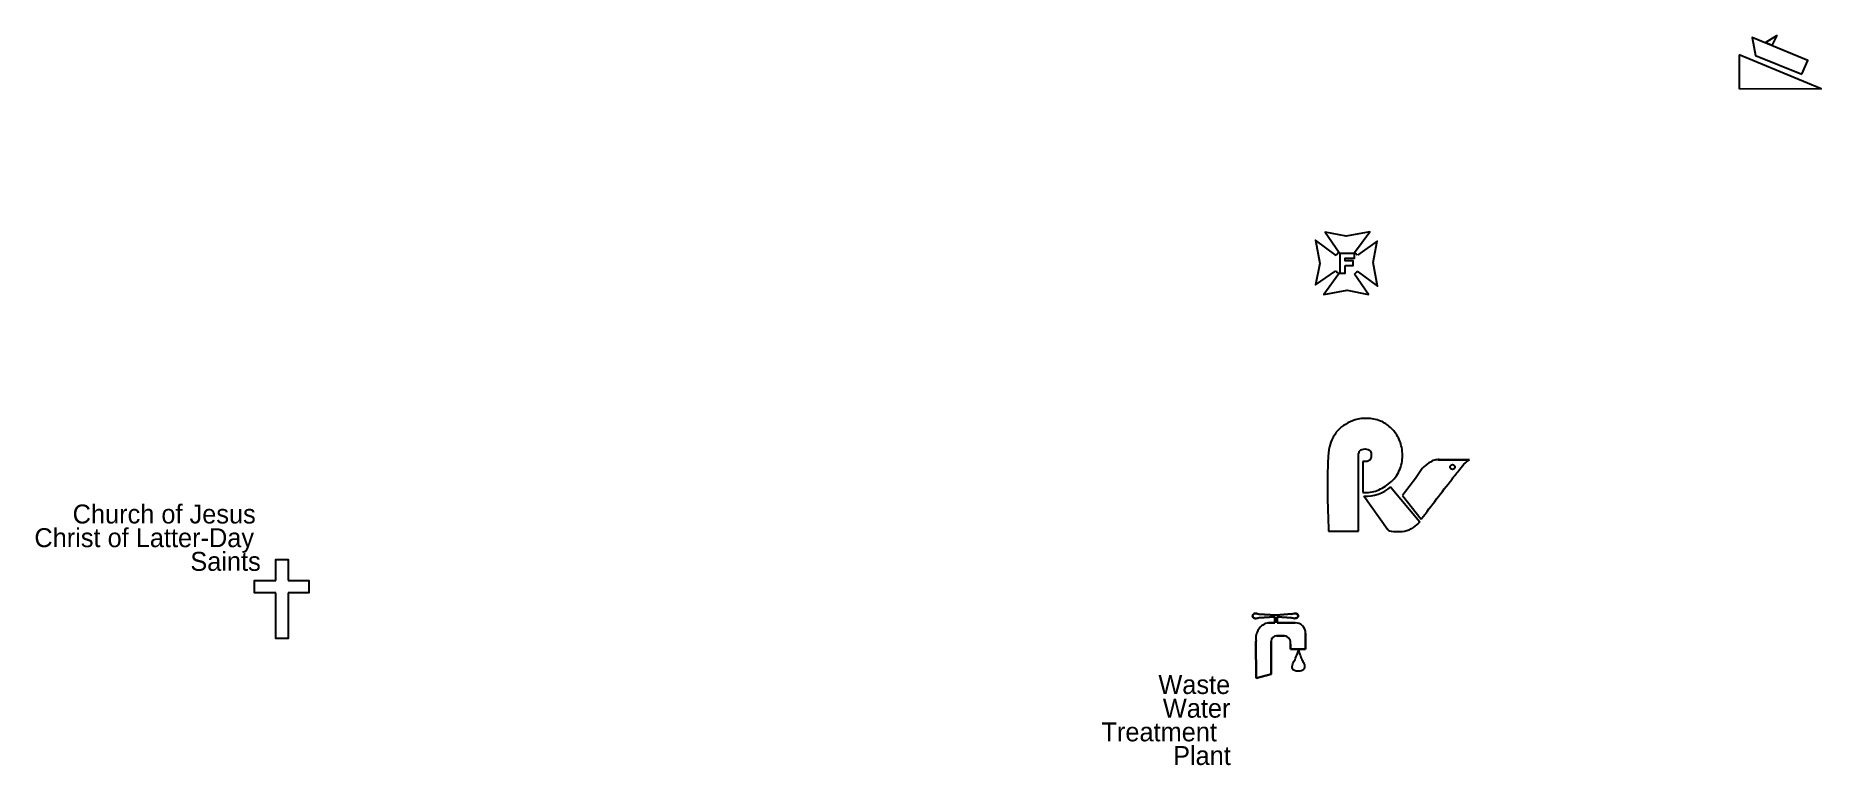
# Model space of a CAD drawing. Extents: x 709372 to 716948, y 4903261 to 4916861.
# Drawn here: x 713073 to 714957, y 4913007 to 4913778 of the extents above; entities that cross this region are included whole.
import ezdxf

# ---------------------------------------------------------------- set-up
doc = ezdxf.new("R2010")
doc.units = 0
for name, color, linetype in [('boat ramps', 7, 'Continuous'), ('City_PUS service', 7, 'Continuous'), ('fire_police', 7, 'Continuous'), ('points of interes', 7, 'Continuous'), ('religious inst_', 7, 'Continuous')]:
    doc.layers.add(name, color=color, linetype=linetype)

msp = doc.modelspace()

# ---------------------------------------------------------------- texts
at = {"layer": 'City_PUS service'}
for s, p in [('Waste', (714257.7, 4913082.3)), ('Water', (714262.4, 4913057.3)), ('Treatment', (714197.6, 4913032.3)), ('Plant', (714273.2, 4913007.3))]:
    msp.add_text(s, height=20, dxfattribs=at).set_placement(p)
at = {"layer": 'religious inst_'}
for s, p in [('Church of Jesus', (713111.7, 4913262.4)), ('Christ of Latter-Day', (713071.3, 4913237.4)), ('Saints', (713235.9, 4913212.4))]:
    msp.add_text(s, height=20, dxfattribs=at).set_placement(p)

# ---------------------------------------------------------------- linework, layer by layer
at = {"layer": 'boat ramps'}
for points in [[(714936.9, 4913736.9), (714943, 4913751.5), (714884.4, 4913775.8), (714887.9, 4913756.6)], [(714898.4, 4913770.2), (714910.5, 4913777.6), (714905.1, 4913767.1)], [(714870.8, 4913757.4), (714870.8, 4913721.7), (714957.4, 4913721.6)]]:
    msp.add_lwpolyline(points, close=True, dxfattribs=at)
at = {"layer": 'City_PUS service'}
for p, q in [((714380.6, 4913157.5), (714373.9, 4913157.5)), ((714373.9, 4913157.5), (714373.9, 4913157.5)), ((714373.9, 4913157.5), (714373.9, 4913157.5)), ((714373.9, 4913157.5), (714380.6, 4913157.5)), ((714380.6, 4913163.9), (714380.6, 4913163.9)), ((714383, 4913163.9), (714383, 4913163.9)), ((714402.2, 4913157.5), (714383, 4913157.5)), ((714383, 4913157.5), (714402.2, 4913157.5)), ((714398.3, 4913166.7), (714398.5, 4913166.8)), ((714360.7, 4913138.2), (714360.9, 4913099.2)), ((714360.9, 4913099.2), (714360.7, 4913138.2)), ((714376.8, 4913103.3), (714376.8, 4913138.2)), ((714376.8, 4913138.2), (714376.8, 4913103.3)), ((714382.2, 4913143.6), (714390.9, 4913143.6)), ((714390.9, 4913143.6), (714382.2, 4913143.6)), ((714397.1, 4913134.8), (714397.1, 4913129.5)), ((714397.1, 4913129.5), (714397.1, 4913134.8)), ((714397.1, 4913129.5), (714413.1, 4913129.5)), ((714413.1, 4913129.5), (714397.1, 4913129.5)), ((714405.7, 4913129.3), (714405.7, 4913129.3)), ((714405.7, 4913129.3), (714405.7, 4913129.3)), ((714413.1, 4913129.5), (714413.1, 4913146.6)), ((714413.1, 4913146.6), (714413.1, 4913129.5)), ((714360.9, 4913099.2), (714376.8, 4913103.3)), ((714376.8, 4913103.3), (714360.9, 4913099.2))]:
    msp.add_line(p, q, dxfattribs=at)
for points in [[(714398.5, 4913166.8), (714381.5, 4913165.6), (714363.6, 4913166.7)], [(714363.6, 4913166.7), (714381.5, 4913165.6), (714398.5, 4913166.8)], [(714363.8, 4913162.7), (714380.6, 4913163.9)], [(714380.6, 4913163.9), (714363.8, 4913162.7)], [(714380.6, 4913163.9), (714380.6, 4913157.5)], [(714380.6, 4913157.5), (714380.6, 4913163.9)], [(714383, 4913157.5), (714383, 4913163.9)], [(714383, 4913163.9), (714398.2, 4913162.7)], [(714398.2, 4913162.7), (714383, 4913163.9)], [(714383, 4913163.9), (714383, 4913157.5)]]:
    msp.add_lwpolyline(points, dxfattribs=at)
for centre, radius, start, end in [((714377, 4913141.3), 16.5, 100.7494, 190.7494), ((714377, 4913141.3), 16.5, 100.7494, 190.7494), ((714402.2, 4913146.6), 10.9, 0, 90), ((714402.2, 4913146.6), 10.9, 0, 90), ((714382.2, 4913138.2), 5.46, 90.011, 180), ((714382.2, 4913138.2), 5.46, 90.011, 180), ((714389.8, 4913136.3), 7.46, 349.0766, 81.548), ((714389.8, 4913136.3), 7.46, 349.0766, 81.548)]:
    msp.add_arc(centre, radius, start, end, dxfattribs=at)
for points in [[(714363.6, 4913166.7), (714361.2, 4913167.2), (714359.2, 4913167.3), (714357.7, 4913166.4), (714357.1, 4913164.9), (714357.7, 4913163), (714360.8, 4913162.2), (714363.8, 4913162.7)], [(714363.8, 4913162.7), (714360.8, 4913162.2), (714357.7, 4913163), (714357.1, 4913164.9), (714357.7, 4913166.4), (714359.2, 4913167.3), (714361.2, 4913167.2), (714363.6, 4913166.7)], [(714398.2, 4913162.7), (714401.5, 4913162.2), (714404.5, 4913163.1), (714405.2, 4913165), (714404.6, 4913166.5), (714403.1, 4913167.4), (714401.1, 4913167.2), (714398.3, 4913166.7)], [(714398.3, 4913166.7), (714401.1, 4913167.2), (714403.1, 4913167.4), (714404.6, 4913166.5), (714405.2, 4913165), (714404.5, 4913163.1), (714401.5, 4913162.2), (714398.2, 4913162.7)], [(714405.7, 4913129.3), (714402.9, 4913121.2), (714401.9, 4913118.9), (714399.5, 4913114), (714399.1, 4913109.1), (714411.3, 4913108.4), (714411.3, 4913114.6), (714409.2, 4913118.8), (714407.1, 4913123.9), (714405.7, 4913129.3)]]:
    msp.add_spline(points, degree=3, dxfattribs=at)
at = {"layer": 'fire_police'}
for points in [[(714464.8, 4913548.6), (714480.8, 4913570.4), (714456, 4913565.8), (714433.6, 4913570.2), (714448.5, 4913548.7)], [(714445.3, 4913545.5), (714423.4, 4913561.6), (714428, 4913536.8), (714423.6, 4913514.4), (714445.1, 4913529.3)], [(714467.6, 4913528.7), (714488.8, 4913513.2), (714484.2, 4913538), (714488.6, 4913560.4), (714467.7, 4913545.8)], [(714448.3, 4913526), (714432.2, 4913504.2), (714457.1, 4913508.8), (714479.4, 4913504.4), (714464.5, 4913525.8)]]:
    msp.add_lwpolyline(points, dxfattribs=at)
msp.add_lwpolyline([(714454.9, 4913534.9), (714463.4, 4913534.9), (714463.4, 4913539.9), (714454.9, 4913539.9), (714454.9, 4913542.7), (714464.6, 4913542.7), (714464.6, 4913547.7), (714449.2, 4913547.7), (714449.2, 4913526.8), (714454.9, 4913526.8)], close=True, dxfattribs=at)
for start, end in [(124.9282, 143.8168), (37.3353, 53.6939), (214.8783, 233.7079), (304.8298, 322.2763)]:
    msp.add_arc((714456.5, 4913537.3), 14, start, end, dxfattribs=at)
at = {"layer": 'points of interes'}
for p, q in [((714469, 4913254.2), (714469, 4913335.7)), ((714473.3, 4913327.8), (714473.3, 4913295.2)), ((714553.1, 4913329.7), (714586.1, 4913329.6)), ((714586.1, 4913329.6), (714554.2, 4913329.9)), ((714502.8, 4913301), (714533.5, 4913264)), ((714473.3, 4913295.2), (714473.3, 4913295.2)), ((714499.6, 4913256.2), (714474.4, 4913291.4)), ((714515.2, 4913291.9), (714535.2, 4913267.1)), ((714437.3, 4913254.2), (714469, 4913254.2))]:
    msp.add_line(p, q, dxfattribs=at)
msp.add_circle((714568.1, 4913322), 2.51, dxfattribs=at)
msp.add_arc((714477.2, 4913330.2), 38.9, 265.8525, 311.3066, dxfattribs=at)
for points in [[(714473.3, 4913295.2), (714481.3, 4913295.4), (714495.5, 4913300.7), (714507.7, 4913311.1), (714514.5, 4913326.1), (714514.5, 4913342.5), (714509.2, 4913355.9), (714502.6, 4913363.8), (714492, 4913370.6), (714478.1, 4913373.4), (714465.2, 4913371.9), (714455.3, 4913367.1), (714447.4, 4913361), (714440.9, 4913350.6), (714437.6, 4913340.7), (714437.3, 4913337.7), (714437.3, 4913254.2)], [(714469, 4913335.7), (714470.2, 4913339.1), (714481.4, 4913338.8), (714482.4, 4913334.3), (714481.6, 4913330.8), (714479.5, 4913328.4), (714476.8, 4913327.8), (714473.3, 4913327.8)], [(714554.2, 4913329.9), (714549.4, 4913329.3), (714543.3, 4913326.3), (714536.2, 4913320.5), (714533.2, 4913316.2), (714515.2, 4913291.9)], [(714535.2, 4913267.1), (714567.6, 4913309.3), (714575.7, 4913319.7), (714581.8, 4913326.6), (714586.1, 4913329.6)], [(714533.5, 4913264), (714526.6, 4913258), (714517.3, 4913253.9), (714507.7, 4913253.7), (714500.6, 4913255.2), (714499.6, 4913256.2)]]:
    msp.add_spline(points, degree=3, dxfattribs=at)
at = {"layer": 'religious inst_'}
for points in [[(713326, 4913202.3), (713326, 4913224.3), (713339, 4913224.3), (713339, 4913202.3)], [(713326, 4913189.3), (713303.8, 4913189.3), (713303.8, 4913202.3), (713326, 4913202.3)], [(713339, 4913189.3), (713339, 4913140.9), (713326, 4913140.9), (713326, 4913189.3)], [(713339, 4913202.3), (713361.1, 4913202.3), (713361.1, 4913189.3), (713339, 4913189.3)]]:
    msp.add_lwpolyline(points, dxfattribs=at)

msp.set_redraw_order([(e.dxf.handle, doc.entitydb.next_handle()) for e in msp.query("TEXT MTEXT ATTDEF DIMENSION ARC_DIMENSION")])  # texts and dimensions are drawn at this point

doc.saveas('drawing.dxf')
